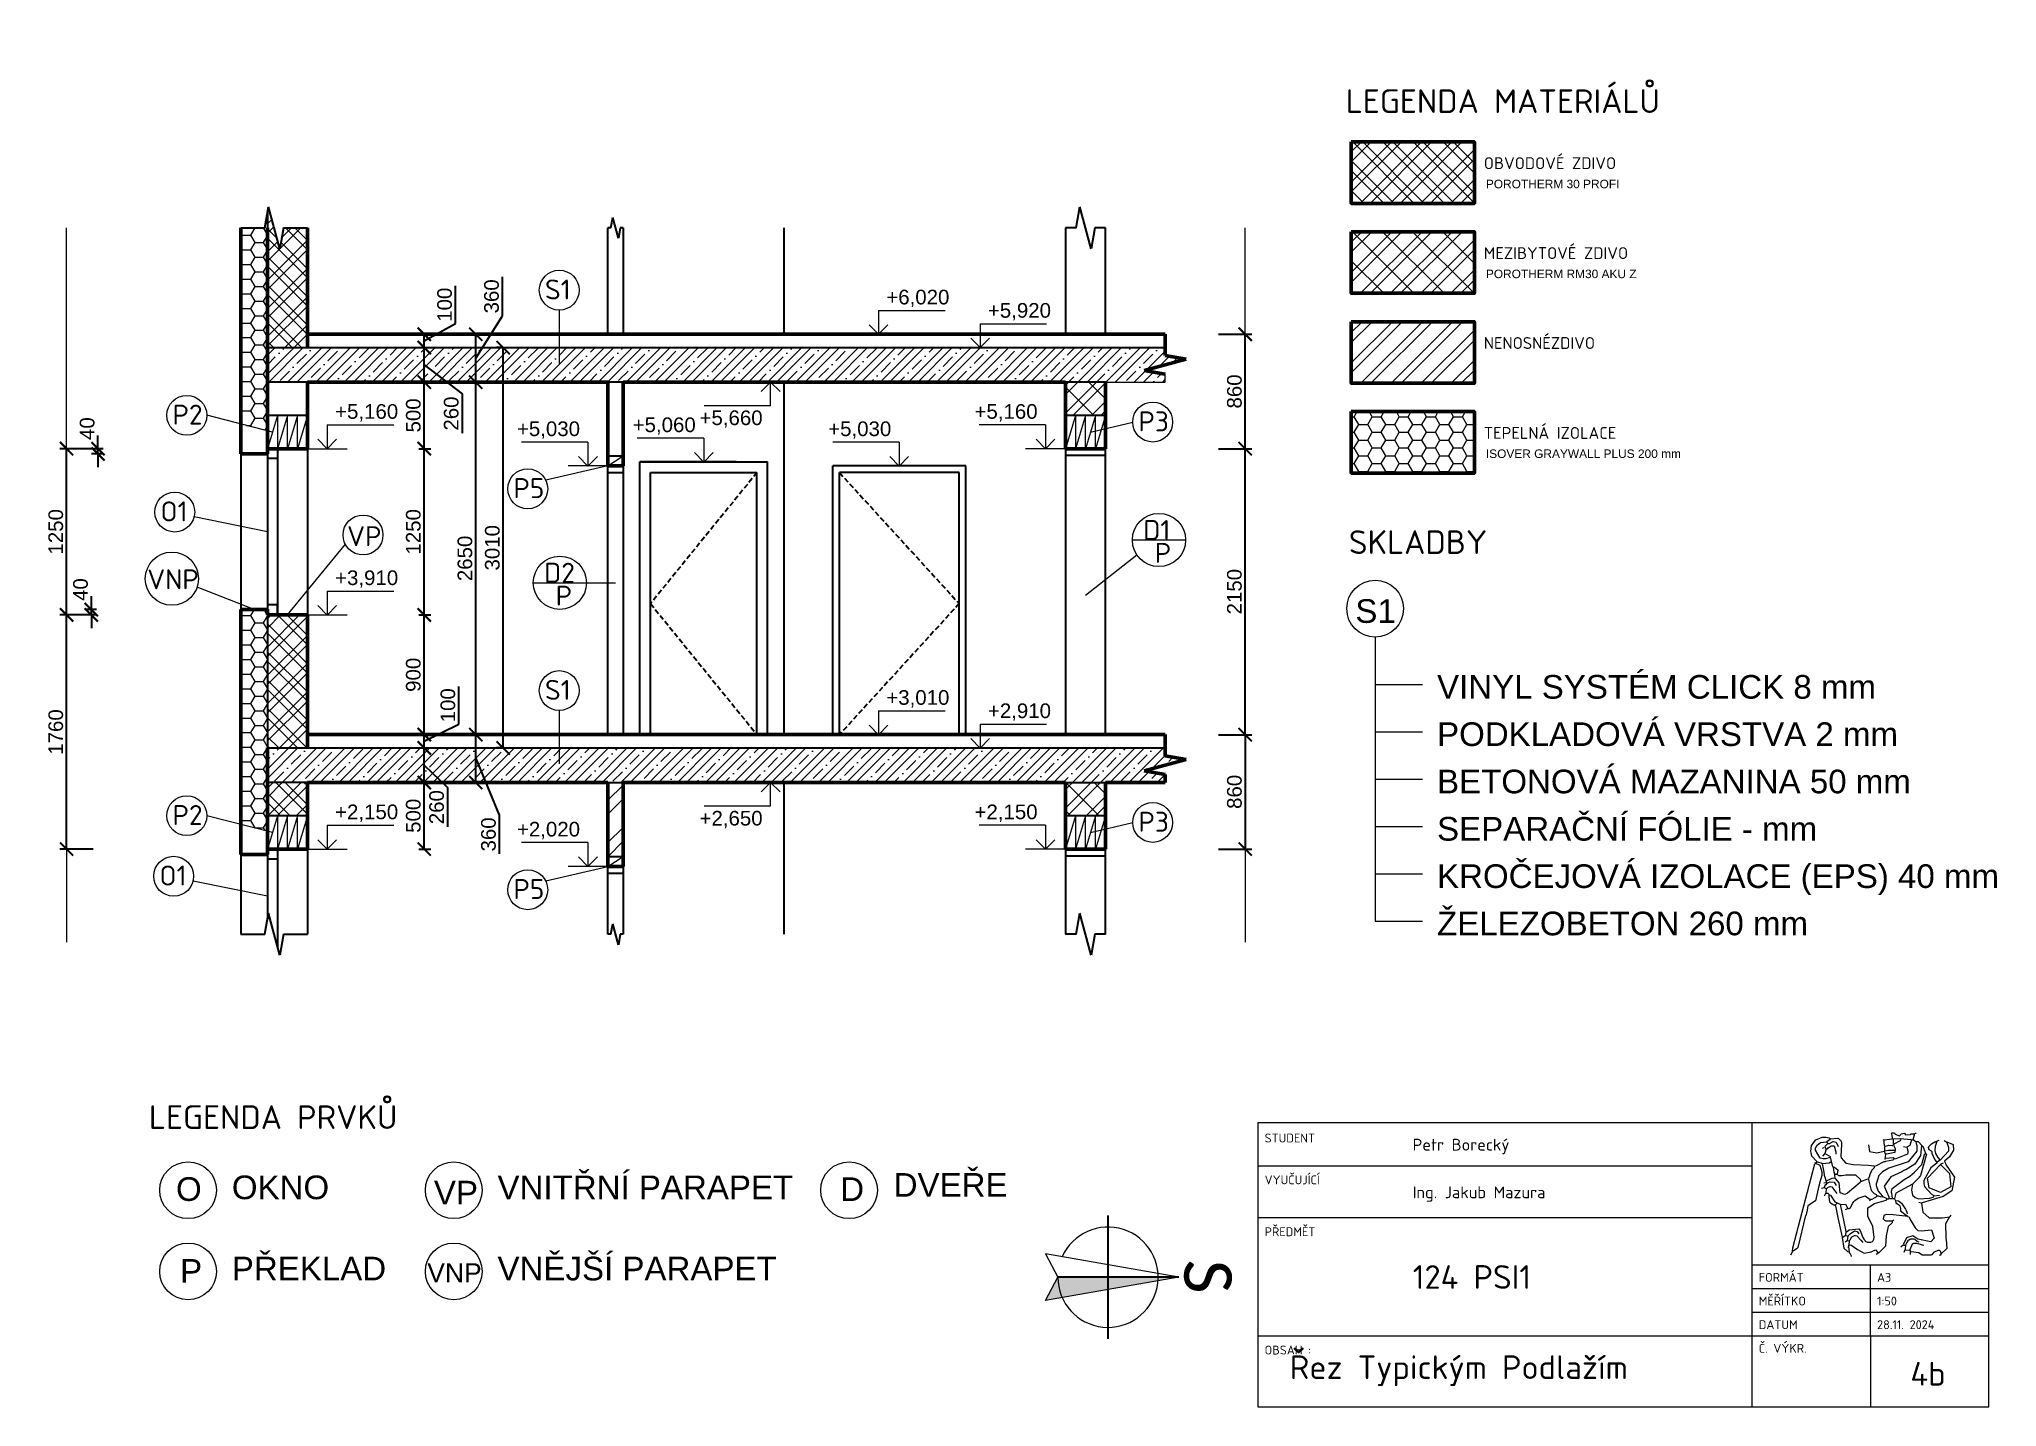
# Paper-space layout 'Layout1' of a CAD drawing. Header units: millimetres. Extents: x 0 to 20685, y 400 to 14850.
# The model-space entities are those that its viewports show. They can reach past a viewport. Long polylines and large blocks are cut down to what shows.
import ezdxf

# ---------------------------------------------------------------- set-up
doc = ezdxf.new("R2010")
doc.units = ezdxf.units.MM
doc.header["$LTSCALE"] = 300
doc.linetypes.add('HIDDEN', pattern=[0.375, 0.25, -0.125])
doc.layers.get('0').update_dxf_attribs({"plot": 0})
for name, color, linetype, lineweight in [('00 kóty', 7, 'Continuous', 13), ('00 popis', 7, 'Continuous', 13), ('00 tenká plná', 7, 'Continuous', 13), ('00 zdivo', 7, 'Continuous', 50), ('00 šrafy', 7, 'Continuous', 13), ('01 tlustá plná', 7, 'Continuous', 25), ('01 tlustá čárkovaná', 7, 'HIDDEN', 25), ('01 velmi tlustá plná', 7, 'Continuous', 50)]:
    doc.layers.add(name, color=color, linetype=linetype, lineweight=lineweight)
doc.layers.add('RÁMEČEK', color=7, linetype='Continuous', plot=False)
doc.layers.get('RÁMEČEK').off()
doc.styles.add('ISOCPEUR', font='isocpeur.ttf')
doc.styles.add('koty4', font='arial.ttf', dxfattribs={"height": 110})
doc.styles.add('severka', font='calibri.ttf', dxfattribs={"height": 500})
doc.styles.get("Standard").update_dxf_attribs({"font": 'arial.ttf'})
doc.styles.add('TEXT MATERIÁLY', font='arial.ttf', dxfattribs={"height": 90})
doc.styles.add('TEXT PRVKY', font='arial.ttf', dxfattribs={"height": 250})
doc.dimstyles.new('moje koty osy', dxfattribs={"dimscale": 40, "dimtxt": 130, "dimasz": 2.5, "dimexe": 1.25, "dimexo": 0.0005, "dimtad": 1, "dimtxsty": 'koty4', "dimblk": 'ARCHTICK', "dimcen": 2.5, "dimadec": 0, "dimazin": 0, "dimtfac": 1, "dimtmove": 0, "dimatfit": 3, "dimfxl": 1, "dimfxlon": 1, "dimarcsym": 0})
doc.dimstyles.new('osy 5', dxfattribs={"dimscale": 40, "dimtxt": 110, "dimasz": 2.5, "dimexe": 1.25, "dimexo": 0.0005, "dimtad": 1, "dimtxsty": 'koty4', "dimblk": 'ARCHTICK', "dimcen": 2.5, "dimadec": 0, "dimazin": 0, "dimtfac": 1, "dimtmove": 0, "dimatfit": 3, "dimfxl": 5, "dimfxlon": 1, "dimarcsym": 0})
pattern_1 = [(45, (0, 0), (-106.066, 106.066), []), (45, (70, 0), (-106.066, 106.066), []), (315, (0, 0), (106.066, 106.066), []), (315, (70, 0), (106.066, 106.066), [])]
pattern_2 = [(45, (0, 0), (-106.066, 106.066), []), (45, (70, 0), (-106.066, 106.066), []), (315, (0, 0), (106.066, 106.066), [])]
pattern_3 = [(45, (0, 0), (-106.066, 106.066), [100, -40, 0, -40]), (45, (70, 0), (-106.066, 106.066), []), (45, (140, 0), (-106.066, 106.066), [])]

psp = doc.layouts.get("Layout1")

# ---------------------------------------------------------------- texts
at = {"linetype": 'Continuous', "lineweight": 30, "style": 'ISOCPEUR'}
for s, height, p in [('LEGENDA MATERIÁLŮ', 250, (13806, 14070)), ('OBVODOVÉ ZDIVO', 125, (15264, 13477)), ('MEZIBYTOVÉ ZDIVO', 125, (15264, 12527)), ('NENOSNÉZDIVO', 125, (15264, 11577)), ('TEPELNÁ IZOLACE', 125, (15264, 10627)), ('SKLADBY', 250, (13838, 9411)), ('LEGENDA PRVKŮ', 250, (1160, 3336))]:
    psp.add_text(s, height=height, dxfattribs=at).set_placement(p)
at = {"layer": '00 popis', "attachment_point": 1}
for s, width, gutter_width, heights, insert, char_height, style in [('POROTHERM 30 PROFI', 1578.94, 450, [169], (15286, 13365), 90, 'TEXT MATERIÁLY'), ('POROTHERM RM30 AKU Z', 2259.12, 450, [253], (15286, 12415), 90, 'TEXT MATERIÁLY'), ('ISOVER GRAYWALL PLUS 200 mm', 2870.52, 450, [223], (15286, 10515), 90, 'TEXT MATERIÁLY'), ('S1', 277.35, 1750, [0], (13907, 8933), 250, 'TEXT PRVKY'), ('VINYL SYSTÉM CLICK 8 mm', 10644.33, 2250, [1595], (14770, 8132), 250, 'TEXT PRVKY'), ('PODKLADOVÁ VRSTVA 2 mm', 10644.33, 2250, [1595], (14770, 7632), 250, 'TEXT PRVKY'), ('BETONOVÁ MAZANINA 50 mm', 10644.33, 2250, [1595], (14770, 7132), 250, 'TEXT PRVKY'), ('SEPARAČNÍ FÓLIE - mm', 10644.33, 2250, [1595], (14770, 6632), 250, 'TEXT PRVKY'), ('KROČEJOVÁ IZOLACE (EPS) 40 mm', 10644.33, 2250, [1595], (14770, 6132), 250, 'TEXT PRVKY'), ('ŽELEZOBETON 260 mm', 10644.33, 2250, [1595], (14770, 5632), 250, 'TEXT PRVKY'), ('VNITŘNÍ PARAPET', 3885.18, 2250, [642], (4843, 2844), 250, 'TEXT PRVKY'), ('DVEŘE', 1762.92, 2250, [0], (9029, 2870), 250, 'TEXT PRVKY'), ('O', 277.35, 1750, [0], (1446, 2826), 250, 'TEXT PRVKY'), ('OKNO', 1762.92, 2250, [0], (2036, 2844), 250, 'TEXT PRVKY'), ('VP', 277.35, 1750, [0], (4171, 2788), 250, 'TEXT PRVKY'), ('D', 277.35, 1750, [0], (8464, 2825), 250, 'TEXT PRVKY'), ('P', 277.35, 1750, [0], (1489, 1961), 250, 'TEXT PRVKY'), ('PŘEKLAD', 1762.92, 2250, [0], (2036, 1986), 250, 'TEXT PRVKY'), ('VNP', 277.35, 1750, [0], (4101, 1917), 200, 'TEXT PRVKY'), ('VNĚJŠÍ PARAPET', 3433.2, 2250, [579], (4843, 1986), 250, 'TEXT PRVKY')]:
    psp.add_mtext_dynamic_manual_height_columns(s, width=width, gutter_width=gutter_width, heights=heights, dxfattribs=dict(at, insert=insert, char_height=char_height, style=style))
at = {"layer": '00 popis', "char_height": 2.5, "attachment_point": 1}
for insert in [(2092, 2805), (4898, 2805), (9076, 2805), (2092, 1947), (4898, 1947)]:
    psp.add_mtext_dynamic_manual_height_columns('OKNO', width=1698.8, gutter_width=12.5, heights=[0], dxfattribs=dict(at, insert=insert))
at = {"layer": '00 tenká plná', "linetype": 'Continuous', "style": 'ISOCPEUR'}
for s, height, p in [('STUDENT', 93.8, (12948, 3193)), ('VYUČUJÍCÍ', 93.8, (12948, 2751)), ('PŘEDMĚT', 93.8, (12948, 2203)), ('FORMÁT', 93.8, (18169, 1721)), ('A3', 93.8, (19419, 1721)), ('MĚŘÍTKO', 93.8, (18169, 1471)), ('1:50', 93.8, (19419, 1471)), ('DATUM', 93.8, (18169, 1221)), ('28.11. 2024', 93.75, (19419, 1221)), ('OBSAH :', 93.8, (12948, 953)), ('Č. VÝKR.', 93.8, (18169, 971))]:
    psp.add_text(s, height=height, dxfattribs=at).set_placement(p)
at = {"layer": '00 tenká plná', "attachment_point": 1, "style": 'ISOCPEUR'}
for s, width, insert, char_height in [('Petr Borecký', 4616.44, (14512, 3232), 125), ('Ing. Jakub Mazura', 4616.44, (14512, 2729), 125), ('124 PSI1', 3165.19, (14512, 1897), 250), ('Řez Typickým Podlažím', 4641.13, (13214, 944), 250), ('4b', 630.19, (19771, 874), 250)]:
    psp.add_mtext_dynamic_manual_height_columns(s, width=width, gutter_width=1, heights=[0], dxfattribs=dict(at, insert=insert, char_height=char_height))
at = {"layer": '00 zdivo', "insert": (12599, 1955), "char_height": 500, "attachment_point": 1, "rotation": 270, "style": 'severka'}
psp.add_mtext_dynamic_manual_height_columns('S', width=867.79, gutter_width=2500, heights=[0], dxfattribs=at)
at = {"layer": '00 šrafy', "char_height": 2.5, "attachment_point": 1}
for insert in [(1953, 2780), (4759, 2780), (8937, 2780), (1953, 1923), (4759, 1923)]:
    psp.add_mtext_dynamic_manual_height_columns('okno', width=2107.16, gutter_width=12.5, heights=[0], dxfattribs=dict(at, insert=insert))

msp = doc.modelspace()

# ---------------------------------------------------------------- texts
at = {"layer": '00 popis', "linetype": 'Continuous', "lineweight": 30}
for s, height, style, p in [('S1', 150, 'ISOCPEUR', (5322.236, 10515.793)), ('+6,020', 110, 'koty4', (7888.557, 10478.68)), ('+5,920', 110, 'koty4', (8652.374, 10378.68)), ('P2', 150, 'ISOCPEUR', (2522.457, 9574.937)), ('+5,160', 110, 'koty4', (3744.624, 9618.68)), ('+5,160', 110, 'koty4', (8551.718, 9618.68)), ('+5,030', 110, 'koty4', (5111.718, 9488.68)), ('+5,060', 110, 'koty4', (5981.718, 9518.68)), ('+5,660', 110, 'koty4', (6484.471, 9571.141)), ('+5,030', 110, 'koty4', (7451.718, 9488.68)), ('P3', 150, 'ISOCPEUR', (9783.883, 9524.297)), ('P5', 150, 'ISOCPEUR', (5085.364, 9022.546)), ('O1', 150, 'ISOCPEUR', (2431.56, 8847.401)), ('D1', 150, 'ISOCPEUR', (9819.664, 8707.531)), ('VP', 150, 'ISOCPEUR', (3834.703, 8660.99)), ('P', 150, 'ISOCPEUR', (9906.348, 8535.406)), ('VNP', 150, 'ISOCPEUR', (2332.155, 8336.798)), ('+3,910', 110, 'koty4', (3744.624, 8368.68)), ('D2', 150, 'ISOCPEUR', (5315.721, 8386.165)), ('P', 150, 'ISOCPEUR', (5402.404, 8214.04)), ('S1', 150, 'ISOCPEUR', (5322.236, 7505.793)), ('+3,010', 110, 'koty4', (7888.557, 7468.68)), ('+2,910', 110, 'koty4', (8652.374, 7368.68)), ('P2', 150, 'ISOCPEUR', (2522.457, 6564.937)), ('+2,150', 110, 'koty4', (3744.624, 6608.68)), ('+2,650', 110, 'koty4', (6484.471, 6561.141)), ('+2,150', 110, 'koty4', (8551.718, 6608.68)), ('P3', 150, 'ISOCPEUR', (9783.883, 6514.297)), ('+2,020', 110, 'koty4', (5111.718, 6478.68)), ('O1', 150, 'ISOCPEUR', (2423.574, 6110.013)), ('P5', 150, 'ISOCPEUR', (5085.364, 6008.582))]:
    msp.add_text(s, height=height, dxfattribs=dict(at, style=style)).set_placement(p)

# ---------------------------------------------------------------- blocks, each defined once
blk = doc.blocks.new('_ArchTick')
at = {"color": 0, "linetype": 'ByBlock', "const_width": 0.15}
blk.add_lwpolyline([(-0.5, -0.5), (0.5, 0.5)], dxfattribs=at)
blk = doc.blocks.new('*D10')
at = {"layer": '00 kóty', "color": 0, "lineweight": -2, "transparency": 16777216}
for p, q in [((1912, 8184), (1912, 8284)), ((1952, 8184), (1862, 8184)), ((1952, 8144), (1862, 8144)), ((1912, 8144), (1912, 8184)), ((1912, 8144), (1912, 8044))]:
    blk.add_line(p, q, dxfattribs=at)
at = {"layer": 'Defpoints', "color": 0, "transparency": 16777216}
for p in [(1912, 8184), (3236, 8184), (3236, 8144)]:
    blk.add_point(p, dxfattribs=at)
at = {"layer": '00 kóty', "color": 0, "lineweight": -2, "transparency": 16777216, "xscale": 100, "yscale": 100, "zscale": 100}
for p, rotation in [((1912, 8184), 270), ((1912, 8144), 90)]:
    blk.add_blockref('_ArchTick', p, dxfattribs=dict(at, rotation=rotation))
at = {"layer": '00 kóty', "color": 0, "transparency": 16777216, "insert": (1831, 8164), "char_height": 110, "attachment_point": 5, "rotation": 90, "style": 'koty4'}
blk.add_mtext('        40', dxfattribs=at)
blk = doc.blocks.new('*D11')
at = {"layer": '00 kóty', "color": 0, "lineweight": -2, "transparency": 16777216}
for p, q in [((1962, 9394), (1962, 9494)), ((2002, 9394), (1912, 9394)), ((2002, 9354), (1912, 9354)), ((1962, 9354), (1962, 9394)), ((1962, 9354), (1962, 9254))]:
    blk.add_line(p, q, dxfattribs=at)
at = {"layer": 'Defpoints', "color": 0, "transparency": 16777216}
for p in [(1962, 9394), (3236, 9394), (3236, 9354)]:
    blk.add_point(p, dxfattribs=at)
at = {"layer": '00 kóty', "color": 0, "lineweight": -2, "transparency": 16777216, "xscale": 100, "yscale": 100, "zscale": 100}
for p, rotation in [((1962, 9394), 270), ((1962, 9354), 90)]:
    blk.add_blockref('_ArchTick', p, dxfattribs=dict(at, rotation=rotation))
at = {"layer": '00 kóty', "color": 0, "transparency": 16777216, "insert": (1881, 9374), "char_height": 110, "attachment_point": 5, "rotation": 90, "style": 'koty4'}
blk.add_mtext('        40', dxfattribs=at)
blk = doc.blocks.new('VYSKOVA KOTA')
at = {"layer": '00 popis'}
for p, q in [((61883, 803), (61883, 624)), ((61883, 803), (62383, 803)), ((61883, 624), (61812, 695)), ((61883, 624), (61953, 695))]:
    blk.add_line(p, q, dxfattribs=at)
blk = doc.blocks.new('*D12')
at = {"layer": '00 kóty', "color": 0, "lineweight": -2, "transparency": 16777216}
for p, q in [((10387, 7244), (10637, 7244)), ((10587, 7244), (10587, 6384)), ((10387, 6384), (10637, 6384))]:
    blk.add_line(p, q, dxfattribs=at)
at = {"layer": 'Defpoints', "color": 0, "transparency": 16777216}
for p in [(9986, 7244), (9536, 6384), (10587, 6384)]:
    blk.add_point(p, dxfattribs=at)
at = {"layer": '00 kóty', "color": 0, "lineweight": -2, "transparency": 16777216, "xscale": 100, "yscale": 100, "zscale": 100}
for p, rotation in [((10587, 7244), 90), ((10587, 6384), 270)]:
    blk.add_blockref('_ArchTick', p, dxfattribs=dict(at, rotation=rotation))
at = {"layer": '00 kóty', "color": 0, "transparency": 16777216, "insert": (10506, 6814), "char_height": 110, "attachment_point": 5, "rotation": 90, "style": 'koty4'}
blk.add_mtext('860', dxfattribs=at)
blk = doc.blocks.new('*D13')
at = {"layer": '00 kóty', "color": 0, "lineweight": -2, "transparency": 16777216}
for p, q in [((10387, 9394), (10637, 9394)), ((10587, 7244), (10587, 9394)), ((10587, 7244), (10637, 7244))]:
    blk.add_line(p, q, dxfattribs=at)
at = {"layer": 'Defpoints', "color": 0, "transparency": 16777216}
for p in [(9536, 9394), (10587, 9394), (10587, 7244)]:
    blk.add_point(p, dxfattribs=at)
at = {"layer": '00 kóty', "color": 0, "lineweight": -2, "transparency": 16777216, "xscale": 100, "yscale": 100, "zscale": 100}
for p, rotation in [((10587, 9394), 90), ((10587, 7244), 270)]:
    blk.add_blockref('_ArchTick', p, dxfattribs=dict(at, rotation=rotation))
at = {"layer": '00 kóty', "color": 0, "transparency": 16777216, "insert": (10506, 8319), "char_height": 110, "attachment_point": 5, "rotation": 90, "style": 'koty4'}
blk.add_mtext('2150', dxfattribs=at)
blk = doc.blocks.new('*D14')
at = {"layer": '00 kóty', "color": 0, "lineweight": -2, "transparency": 16777216}
for p, q in [((10387, 10254), (10637, 10254)), ((10587, 9394), (10587, 10254)), ((10387, 9394), (10637, 9394))]:
    blk.add_line(p, q, dxfattribs=at)
at = {"layer": 'Defpoints', "color": 0, "transparency": 16777216}
for p in [(9986, 10254), (10587, 10254), (9536, 9394)]:
    blk.add_point(p, dxfattribs=at)
at = {"layer": '00 kóty', "color": 0, "lineweight": -2, "transparency": 16777216, "xscale": 100, "yscale": 100, "zscale": 100}
for p, rotation in [((10587, 10254), 90), ((10587, 9394), 270)]:
    blk.add_blockref('_ArchTick', p, dxfattribs=dict(at, rotation=rotation))
at = {"layer": '00 kóty', "color": 0, "transparency": 16777216, "insert": (10506, 9824), "char_height": 110, "attachment_point": 5, "rotation": 90, "style": 'koty4'}
blk.add_mtext('860', dxfattribs=at)
blk = doc.blocks.new('*D15')
at = {"layer": '00 kóty', "color": 0, "lineweight": -2, "transparency": 16777216}
for p, q in [((1926, 8144), (1676, 8144)), ((1726, 6384), (1726, 8144)), ((1926, 6384), (1676, 6384))]:
    blk.add_line(p, q, dxfattribs=at)
at = {"layer": 'Defpoints', "color": 0, "transparency": 16777216}
for p in [(1726, 8144), (3236, 8144), (3236, 6384)]:
    blk.add_point(p, dxfattribs=at)
at = {"layer": '00 kóty', "color": 0, "lineweight": -2, "transparency": 16777216, "xscale": 100, "yscale": 100, "zscale": 100}
for p, rotation in [((1726, 8144), 90), ((1726, 6384), 270)]:
    blk.add_blockref('_ArchTick', p, dxfattribs=dict(at, rotation=rotation))
at = {"layer": '00 kóty', "color": 0, "transparency": 16777216, "insert": (1645, 7264), "char_height": 110, "attachment_point": 5, "rotation": 90, "style": 'koty4'}
blk.add_mtext('1760', dxfattribs=at)
blk = doc.blocks.new('*D16')
at = {"layer": '00 kóty', "color": 0, "lineweight": -2, "transparency": 16777216}
for p, q in [((1926, 9394), (1676, 9394)), ((1726, 8144), (1726, 9394)), ((1926, 8144), (1676, 8144))]:
    blk.add_line(p, q, dxfattribs=at)
at = {"layer": 'Defpoints', "color": 0, "transparency": 16777216}
for p in [(1726, 9394), (3236, 9394), (3236, 8144)]:
    blk.add_point(p, dxfattribs=at)
at = {"layer": '00 kóty', "color": 0, "lineweight": -2, "transparency": 16777216, "xscale": 100, "yscale": 100, "zscale": 100}
for p, rotation in [((1726, 9394), 90), ((1726, 8144), 270)]:
    blk.add_blockref('_ArchTick', p, dxfattribs=dict(at, rotation=rotation))
at = {"layer": '00 kóty', "color": 0, "transparency": 16777216, "insert": (1645, 8769), "char_height": 110, "attachment_point": 5, "rotation": 90, "style": 'koty4'}
blk.add_mtext('1250', dxfattribs=at)
blk = doc.blocks.new('*D17')
at = {"layer": '00 kóty', "color": 0, "lineweight": -2, "transparency": 16777216}
for p, q in [((4375, 6884), (4465, 6884)), ((4415, 6384), (4415, 6884)), ((4375, 6384), (4465, 6384))]:
    blk.add_line(p, q, dxfattribs=at)
at = {"layer": 'Defpoints', "color": 0, "transparency": 16777216}
for p in [(3536, 6884), (4415, 6884), (3536, 6384)]:
    blk.add_point(p, dxfattribs=at)
at = {"layer": '00 kóty', "color": 0, "lineweight": -2, "transparency": 16777216, "xscale": 100, "yscale": 100, "zscale": 100}
for p, rotation in [((4415, 6884), 90), ((4415, 6384), 270)]:
    blk.add_blockref('_ArchTick', p, dxfattribs=dict(at, rotation=rotation))
at = {"layer": '00 kóty', "color": 0, "transparency": 16777216, "insert": (4333, 6634), "char_height": 110, "attachment_point": 5, "rotation": 90, "style": 'koty4'}
blk.add_mtext('500', dxfattribs=at)
blk = doc.blocks.new('*D18')
at = {"layer": '00 kóty', "color": 0, "lineweight": -2, "transparency": 16777216}
for p, q in [((4375, 7144), (4465, 7144)), ((4415, 6884), (4415, 7144)), ((4415, 7014), (4589, 6846)), ((4375, 6884), (4465, 6884)), ((4589, 6846), (4589, 6551))]:
    blk.add_line(p, q, dxfattribs=at)
at = {"layer": 'Defpoints', "color": 0, "transparency": 16777216}
for p in [(3236, 7144), (4415, 7144), (3536, 6884)]:
    blk.add_point(p, dxfattribs=at)
at = {"layer": '00 kóty', "color": 0, "lineweight": -2, "transparency": 16777216, "xscale": 100, "yscale": 100, "zscale": 100}
for p, rotation in [((4415, 7144), 90), ((4415, 6884), 270)]:
    blk.add_blockref('_ArchTick', p, dxfattribs=dict(at, rotation=rotation))
at = {"layer": '00 kóty', "color": 0, "transparency": 16777216, "insert": (4508, 6699), "char_height": 110, "attachment_point": 5, "rotation": 90, "style": 'koty4'}
blk.add_mtext('260', dxfattribs=at)
blk = doc.blocks.new('*D19')
at = {"layer": '00 kóty', "color": 0, "lineweight": -2, "transparency": 16777216}
for p, q in [((4674, 7324), (4674, 7606)), ((4375, 7244), (4465, 7244)), ((4415, 7194), (4674, 7324)), ((4415, 7144), (4415, 7244)), ((4375, 7144), (4465, 7144))]:
    blk.add_line(p, q, dxfattribs=at)
at = {"layer": 'Defpoints', "color": 0, "transparency": 16777216}
for p in [(3536, 7244), (4415, 7244), (3236, 7144)]:
    blk.add_point(p, dxfattribs=at)
at = {"layer": '00 kóty', "color": 0, "lineweight": -2, "transparency": 16777216, "xscale": 100, "yscale": 100, "zscale": 100}
for p, rotation in [((4415, 7244), 90), ((4415, 7144), 270)]:
    blk.add_blockref('_ArchTick', p, dxfattribs=dict(at, rotation=rotation))
at = {"layer": '00 kóty', "color": 0, "transparency": 16777216, "insert": (4593, 7465), "char_height": 110, "attachment_point": 5, "rotation": 90, "style": 'koty4'}
blk.add_mtext('100', dxfattribs=at)
blk = doc.blocks.new('*D20')
at = {"layer": '00 kóty', "color": 0, "lineweight": -2, "transparency": 16777216}
for p, q in [((4375, 8144), (4465, 8144)), ((4415, 7244), (4415, 8144)), ((4375, 7244), (4465, 7244))]:
    blk.add_line(p, q, dxfattribs=at)
at = {"layer": 'Defpoints', "color": 0, "transparency": 16777216}
for p in [(3536, 8144), (4415, 8144), (3536, 7244)]:
    blk.add_point(p, dxfattribs=at)
at = {"layer": '00 kóty', "color": 0, "lineweight": -2, "transparency": 16777216, "xscale": 100, "yscale": 100, "zscale": 100}
for p, rotation in [((4415, 8144), 90), ((4415, 7244), 270)]:
    blk.add_blockref('_ArchTick', p, dxfattribs=dict(at, rotation=rotation))
at = {"layer": '00 kóty', "color": 0, "transparency": 16777216, "insert": (4333, 7694), "char_height": 110, "attachment_point": 5, "rotation": 90, "style": 'koty4'}
blk.add_mtext('900', dxfattribs=at)
blk = doc.blocks.new('*D21')
at = {"layer": '00 kóty', "color": 0, "lineweight": -2, "transparency": 16777216}
for p, q in [((4375, 9394), (4465, 9394)), ((4415, 8144), (4415, 9394)), ((4375, 8144), (4465, 8144))]:
    blk.add_line(p, q, dxfattribs=at)
at = {"layer": 'Defpoints', "color": 0, "transparency": 16777216}
for p in [(3536, 9394), (4415, 9394), (3536, 8144)]:
    blk.add_point(p, dxfattribs=at)
at = {"layer": '00 kóty', "color": 0, "lineweight": -2, "transparency": 16777216, "xscale": 100, "yscale": 100, "zscale": 100}
for p, rotation in [((4415, 9394), 90), ((4415, 8144), 270)]:
    blk.add_blockref('_ArchTick', p, dxfattribs=dict(at, rotation=rotation))
at = {"layer": '00 kóty', "color": 0, "transparency": 16777216, "insert": (4333, 8769), "char_height": 110, "attachment_point": 5, "rotation": 90, "style": 'koty4'}
blk.add_mtext('1250', dxfattribs=at)
blk = doc.blocks.new('*D22')
at = {"layer": '00 kóty', "color": 0, "lineweight": -2, "transparency": 16777216}
for p, q in [((4375, 9894), (4465, 9894)), ((4415, 9394), (4415, 9894)), ((4375, 9394), (4465, 9394))]:
    blk.add_line(p, q, dxfattribs=at)
at = {"layer": 'Defpoints', "color": 0, "transparency": 16777216}
for p in [(3536, 9894), (4415, 9894), (3536, 9394)]:
    blk.add_point(p, dxfattribs=at)
at = {"layer": '00 kóty', "color": 0, "lineweight": -2, "transparency": 16777216, "xscale": 100, "yscale": 100, "zscale": 100}
for p, rotation in [((4415, 9894), 90), ((4415, 9394), 270)]:
    blk.add_blockref('_ArchTick', p, dxfattribs=dict(at, rotation=rotation))
at = {"layer": '00 kóty', "color": 0, "transparency": 16777216, "insert": (4333, 9644), "char_height": 110, "attachment_point": 5, "rotation": 90, "style": 'koty4'}
blk.add_mtext('500', dxfattribs=at)
blk = doc.blocks.new('*D23')
at = {"layer": '00 kóty', "color": 0, "lineweight": -2, "transparency": 16777216}
for p, q in [((4375, 10154), (4465, 10154)), ((4415, 9894), (4415, 10154)), ((4415, 10024), (4699, 9805)), ((4375, 9894), (4465, 9894)), ((4699, 9805), (4699, 9511))]:
    blk.add_line(p, q, dxfattribs=at)
at = {"layer": 'Defpoints', "color": 0, "transparency": 16777216}
for p in [(3536, 10154), (4415, 10154), (3536, 9894)]:
    blk.add_point(p, dxfattribs=at)
at = {"layer": '00 kóty', "color": 0, "lineweight": -2, "transparency": 16777216, "xscale": 100, "yscale": 100, "zscale": 100}
for p, rotation in [((4415, 10154), 90), ((4415, 9894), 270)]:
    blk.add_blockref('_ArchTick', p, dxfattribs=dict(at, rotation=rotation))
at = {"layer": '00 kóty', "color": 0, "transparency": 16777216, "insert": (4618, 9658), "char_height": 110, "attachment_point": 5, "rotation": 90, "style": 'koty4'}
blk.add_mtext('260', dxfattribs=at)
blk = doc.blocks.new('*D24')
at = {"layer": '00 kóty', "color": 0, "lineweight": -2, "transparency": 16777216}
for p, q in [((4649, 10335), (4649, 10617)), ((4415, 10204), (4649, 10335)), ((4375, 10254), (4465, 10254)), ((4415, 10154), (4415, 10254)), ((4375, 10154), (4465, 10154))]:
    blk.add_line(p, q, dxfattribs=at)
at = {"layer": 'Defpoints', "color": 0, "transparency": 16777216}
for p in [(3536, 10254), (4415, 10254), (3536, 10154)]:
    blk.add_point(p, dxfattribs=at)
at = {"layer": '00 kóty', "color": 0, "lineweight": -2, "transparency": 16777216, "xscale": 100, "yscale": 100, "zscale": 100}
for p, rotation in [((4415, 10254), 90), ((4415, 10154), 270)]:
    blk.add_blockref('_ArchTick', p, dxfattribs=dict(at, rotation=rotation))
at = {"layer": '00 kóty', "color": 0, "transparency": 16777216, "insert": (4568, 10476), "char_height": 110, "attachment_point": 5, "rotation": 90, "style": 'koty4'}
blk.add_mtext('100', dxfattribs=at)
blk = doc.blocks.new('*D25')
at = {"layer": '00 kóty', "color": 0, "lineweight": -2, "transparency": 16777216}
for p, q in [((5008, 10154), (4958, 10154)), ((5008, 7144), (5008, 10154)), ((5008, 7144), (4958, 7144))]:
    blk.add_line(p, q, dxfattribs=at)
at = {"layer": 'Defpoints', "color": 0, "transparency": 16777216}
for p in [(5008, 10154), (5008, 10154), (5008, 7144)]:
    blk.add_point(p, dxfattribs=at)
at = {"layer": '00 kóty', "color": 0, "lineweight": -2, "transparency": 16777216, "xscale": 100, "yscale": 100, "zscale": 100}
for p, rotation in [((5008, 10154), 90), ((5008, 7144), 270)]:
    blk.add_blockref('_ArchTick', p, dxfattribs=dict(at, rotation=rotation))
at = {"layer": '00 kóty', "color": 0, "transparency": 16777216, "insert": (4927, 8649), "char_height": 110, "attachment_point": 5, "rotation": 90, "style": 'koty4'}
blk.add_mtext('3010', dxfattribs=at)
blk = doc.blocks.new('*D26')
at = {"layer": '00 kóty', "color": 0, "lineweight": -2, "transparency": 16777216}
for p, q in [((4802, 7244), (4852, 7244)), ((4802, 6884), (4802, 7244)), ((4802, 7064), (4979, 6640)), ((4802, 6884), (4852, 6884)), ((4979, 6640), (4979, 6347))]:
    blk.add_line(p, q, dxfattribs=at)
at = {"layer": 'Defpoints', "color": 0, "transparency": 16777216}
for p in [(4802, 7244), (4802, 7244), (4802, 6884)]:
    blk.add_point(p, dxfattribs=at)
at = {"layer": '00 kóty', "color": 0, "lineweight": -2, "transparency": 16777216, "xscale": 100, "yscale": 100, "zscale": 100}
for p, rotation in [((4802, 7244), 90), ((4802, 6884), 270)]:
    blk.add_blockref('_ArchTick', p, dxfattribs=dict(at, rotation=rotation))
at = {"layer": '00 kóty', "color": 0, "transparency": 16777216, "insert": (4898, 6494), "char_height": 110, "attachment_point": 5, "rotation": 90, "style": 'koty4'}
blk.add_mtext('360', dxfattribs=at)
blk = doc.blocks.new('*D27')
at = {"layer": '00 kóty', "color": 0, "lineweight": -2, "transparency": 16777216}
for p, q in [((4762, 9894), (4852, 9894)), ((4802, 7244), (4802, 9894)), ((4802, 7244), (4852, 7244))]:
    blk.add_line(p, q, dxfattribs=at)
at = {"layer": 'Defpoints', "color": 0, "transparency": 16777216}
for p in [(4666, 9894), (4802, 9894), (4802, 7244)]:
    blk.add_point(p, dxfattribs=at)
at = {"layer": '00 kóty', "color": 0, "lineweight": -2, "transparency": 16777216, "xscale": 100, "yscale": 100, "zscale": 100}
for p, rotation in [((4802, 9894), 90), ((4802, 7244), 270)]:
    blk.add_blockref('_ArchTick', p, dxfattribs=dict(at, rotation=rotation))
at = {"layer": '00 kóty', "color": 0, "transparency": 16777216, "insert": (4721, 8569), "char_height": 110, "attachment_point": 5, "rotation": 90, "style": 'koty4'}
blk.add_mtext('2650', dxfattribs=at)
blk = doc.blocks.new('*D28')
at = {"layer": '00 kóty', "color": 0, "lineweight": -2, "transparency": 16777216}
for p, q in [((5002, 10392), (5002, 10685)), ((4802, 10074), (5002, 10392)), ((4762, 10254), (4852, 10254)), ((4802, 9894), (4802, 10254)), ((4762, 9894), (4852, 9894))]:
    blk.add_line(p, q, dxfattribs=at)
at = {"layer": 'Defpoints', "color": 0, "transparency": 16777216}
for p in [(3536, 10254), (4802, 10254), (4666, 9894)]:
    blk.add_point(p, dxfattribs=at)
at = {"layer": '00 kóty', "color": 0, "lineweight": -2, "transparency": 16777216, "xscale": 100, "yscale": 100, "zscale": 100}
for p, rotation in [((4802, 10254), 90), ((4802, 9894), 270)]:
    blk.add_blockref('_ArchTick', p, dxfattribs=dict(at, rotation=rotation))
at = {"layer": '00 kóty', "color": 0, "transparency": 16777216, "insert": (4921, 10539), "char_height": 110, "attachment_point": 5, "rotation": 90, "style": 'koty4'}
blk.add_mtext('360', dxfattribs=at)

# ---------------------------------------------------------------- dimensions: what is measured, and where the dimension line sits
at = {"layer": '00 kóty'}
for base, p1, p2, picture, middle in [((4801.818, 10254.02), (4665.917, 9894.02), (3535.917, 10254.02), '*D28', (5001.889, 10417.274)), ((4414.576, 10254.02), (3535.917, 10154.02), (3535.917, 10254.02), '*D24', (4649.108, 10359.65)), ((4414.576, 10154.02), (3535.917, 9894.02), (3535.917, 10154.02), '*D23', (4698.948, 9780.098)), ((4414.576, 7244.02), (3235.917, 7144.02), (3535.917, 7244.02), '*D19', (4673.802, 7348.999)), ((4801.818, 7244.02), (4801.818, 6884.02), (4801.818, 7244.02), '*D26', (4978.828, 6614.853)), ((4414.576, 7144.02), (3535.917, 6884.02), (3235.917, 7144.02), '*D18', (4589.402, 6820.796))]:
    dim = msp.add_linear_dim(base=base, p1=p1, p2=p2, angle=90, dimstyle='moje koty osy', override={"dimtmove": 1}, dxfattribs=at)
    dim.commit()
    dim.dimension.update_dxf_attribs({"geometry": picture, "text_midpoint": middle, "dimtype": 160})
for base, p1, p2, dimstyle, picture, middle in [((10587.226, 10254.02), (9535.917, 9394.02), (9985.917, 10254.02), 'osy 5', '*D14', (10506.063, 9824.02)), ((4414.576, 9894.02), (3535.917, 9394.02), (3535.917, 9894.02), 'moje koty osy', '*D22', (4333.413, 9644.02)), ((4801.818, 9894.02), (4801.818, 7244.02), (4665.917, 9894.02), 'moje koty osy', '*D27', (4720.655, 8569.02)), ((4414.576, 9394.02), (3535.917, 8144.02), (3535.917, 9394.02), 'moje koty osy', '*D21', (4333.413, 8769.02)), ((4414.576, 8144.02), (3535.917, 7244.02), (3535.917, 8144.02), 'moje koty osy', '*D20', (4333.413, 7694.02))]:
    dim = msp.add_linear_dim(base=base, p1=p1, p2=p2, angle=90, dimstyle=dimstyle, override={"dimtmove": 1}, dxfattribs=at)
    dim.commit()
    dim.dimension.update_dxf_attribs({"geometry": picture, "text_midpoint": middle})
for base, p1, p2, dimstyle, picture, middle in [((5008.28, 10154.02), (5008.28, 7144.02), (5008.28, 10154.02), 'moje koty osy', '*D25', (4927.08, 8649.02)), ((1725.997, 9394.02), (3235.917, 8144.02), (3235.917, 9394.02), 'osy 5', '*D16', (1644.834, 8769.02)), ((10587.226, 9394.02), (10587.226, 7244.02), (9535.917, 9394.02), 'osy 5', '*D13', (10506.063, 8319.02)), ((1725.997, 8144.02), (3235.917, 6384.02), (3235.917, 8144.02), 'osy 5', '*D15', (1644.834, 7264.02)), ((10587.226, 6384.02), (9985.917, 7244.02), (9535.917, 6384.02), 'osy 5', '*D12', (10506.063, 6814.02)), ((4414.576, 6884.02), (3535.917, 6384.02), (3535.917, 6884.02), 'moje koty osy', '*D17', (4333.413, 6634.02))]:
    dim = msp.add_linear_dim(base=base, p1=p1, p2=p2, angle=90, dimstyle=dimstyle, dxfattribs=at)
    dim.commit()
    dim.dimension.update_dxf_attribs({"geometry": picture, "text_midpoint": middle})
for base, p1, p2, picture, middle in [((1961.774, 9394.02), (3235.917, 9354.02), (3235.917, 9394.02), '*D11', (1961.774, 9374.02)), ((1911.774, 8184.02), (3235.917, 8144.02), (3235.917, 8184.02), '*D10', (1911.774, 8164.02))]:
    dim = msp.add_linear_dim(base=base, p1=p1, p2=p2, angle=90, text='        <>', dimstyle='moje koty osy', dxfattribs=at)
    dim.commit()
    dim.dimension.update_dxf_attribs({"geometry": picture, "text_midpoint": middle, "dimtype": 160})

# ---------------------------------------------------------------- hatches: boundary and pattern name
at = {"layer": '00 šrafy'}
h = msp.add_hatch(dxfattribs=at)
h.set_pattern_fill('ZDIVO_PEV-VYS', color=256, scale=20, pattern_type=2)
h.set_pattern_definition(pattern_1)
h.paths.add_polyline_path([(3535.917, 11054.02), (3355.917, 11054.02), (3328.133, 10896.451), (3243.7, 11211.589), (3235.917, 11167.445), (3235.917, 10154.02), (3535.917, 10154.02)])
h = msp.add_hatch(dxfattribs=at)
h.set_pattern_fill('HONEY', color=256, scale=20)
h.paths.add_polyline_path([(3235.917, 11167.445), (3215.917, 11054.02), (3035.917, 11054.02), (3035.917, 9579.518), (3235.917, 9528.572), (3235.917, 11054.02)])
h = msp.add_hatch(dxfattribs=at)
h.set_pattern_fill('BETON_ZB', color=256, scale=20, pattern_type=2)
h.set_pattern_definition(pattern_3)
h.paths.add_polyline_path([(9235.917, 9894.02), (9535.917, 9894.02), (9985.917, 9894.02), (9985.917, 9954.02), (9828.347, 9981.804), (10143.486, 10066.236), (9985.917, 10094.02), (9985.917, 10154.02), (3235.917, 10154.02), (3235.917, 9894.02), (3535.917, 9894.02), (5795.917, 9894.02), (5910.917, 9894.02)])
h.paths.add_polyline_path([(5035.003, 10383.321), (5035.003, 10694.712), (4808.325, 10694.712), (4808.325, 10383.321)], flags=9)
h = msp.add_hatch(dxfattribs=at)
h.set_pattern_fill('ZDIVO_PEV-STR', color=256, scale=20, pattern_type=2)
h.set_pattern_definition(pattern_2)
h.paths.add_polyline_path([(9535.917, 9894.02), (9235.917, 9894.02), (9235.917, 9644.02), (9535.917, 9644.02)])
h = msp.add_hatch(dxfattribs=at)
h.set_pattern_fill('HONEY', color=256, scale=20)
h.paths.add_polyline_path([(3235.917, 8144.02), (3235.917, 8184.02), (3035.917, 8184.02), (3035.917, 6569.518), (3235.917, 6518.572), (3235.917, 6884.02), (3235.917, 7144.02)])
h = msp.add_hatch(dxfattribs=at)
h.set_pattern_fill('ZDIVO_PEV-VYS', color=256, scale=20, pattern_type=2)
h.set_pattern_definition(pattern_1)
h.paths.add_polyline_path([(3535.917, 8144.02), (3235.917, 8144.02), (3235.917, 7144.02), (3535.917, 7144.02)])
h = msp.add_hatch(dxfattribs=at)
h.set_pattern_fill('BETON_ZB', color=256, scale=20, pattern_type=2)
h.set_pattern_definition(pattern_3)
h.paths.add_polyline_path([(9985.917, 6944.02), (9828.347, 6971.804), (10143.486, 7056.236), (9985.917, 7084.02), (9985.917, 7144.02), (3235.917, 7144.02), (3235.917, 6884.02), (3535.917, 6884.02), (5795.917, 6884.02), (5910.917, 6884.02), (9235.917, 6884.02), (9535.917, 6884.02), (9985.917, 6884.02)])
h = msp.add_hatch(dxfattribs=at)
h.set_pattern_fill('ZDIVO_PEV-VYS', color=256, scale=20, pattern_type=2)
h.set_pattern_definition(pattern_1)
h.paths.add_polyline_path([(3535.917, 6884.02), (3235.917, 6884.02), (3235.917, 6634.02), (3535.917, 6634.02)])
h = msp.add_hatch(dxfattribs=at)
h.set_pattern_fill('ZDIVO_OBECNE', color=256, scale=30, pattern_type=2)
h.set_pattern_definition([(45, (0, 0), (-159.099, 159.099), []), (45, (105, 0), (-159.099, 159.099), [])])
h.paths.add_polyline_path([(5910.917, 6884.02), (5795.917, 6884.02), (5795.917, 6329.02), (5910.917, 6329.02)])
h = msp.add_hatch(dxfattribs=at)
h.set_pattern_fill('ZDIVO_PEV-STR', color=256, scale=20, pattern_type=2)
h.set_pattern_definition(pattern_2)
h.paths.add_polyline_path([(9535.917, 6884.02), (9235.917, 6884.02), (9235.917, 6634.02), (9535.917, 6634.02)])

# ---------------------------------------------------------------- linework, layer by layer
at = {"layer": '00 kóty'}
for p, q in [((1725.997, 9394.02), (1725.997, 11054.02)), ((10587.226, 10254.02), (10587.226, 11054.02)), ((9535.917, 9894.02), (9985.917, 9894.02)), ((9985.917, 9894.02), (9985.917, 9954.02)), ((1725.997, 6384.02), (1725.997, 5684.02)), ((10587.226, 6384.02), (10587.226, 5684.02))]:
    msp.add_line(p, q, dxfattribs=at)
at = {"layer": '00 popis'}
for p, q in [((5429.606, 10435.608), (5429.606, 10035.447)), ((3273.417, 9519.02), (2779.827, 9644.752)), ((9423.417, 9519.02), (9741.253, 9594.112)), ((3535.917, 9394.02), (3835.917, 9394.02)), ((9235.917, 9394.02), (8935.917, 9394.02)), ((5795.917, 9264.02), (5328.019, 9157.152)), ((5795.917, 9264.02), (5495.917, 9264.02)), ((3235.917, 8769.02), (2684.522, 8881.122)), ((9738.341, 8707.531), (10138.341, 8707.531)), ((3385.917, 8144.02), (3822, 8675.292)), ((9385.917, 8292.295), (9773.103, 8594.854)), ((3135.917, 8184.02), (2707.677, 8353.469)), ((5234.398, 8386.165), (5634.398, 8386.165)), ((5634.398, 8386.165), (5853.417, 8386.165)), ((3535.917, 8144.02), (3835.917, 8144.02)), ((5429.606, 7425.608), (5429.606, 7025.447)), ((3273.417, 6509.02), (2779.827, 6634.752)), ((9423.417, 6509.02), (9741.253, 6584.112)), ((3535.917, 6384.02), (3835.917, 6384.02)), ((9235.917, 6384.02), (8935.917, 6384.02)), ((5795.917, 6250.056), (5328.019, 6143.187)), ((5795.917, 6254.02), (5495.917, 6254.02)), ((3235.917, 6030.008), (2676.536, 6143.733))]:
    msp.add_line(p, q, dxfattribs=at)
for centre, radius in [((5429.606, 10585.608), 150), ((2629.827, 9644.752), 150), ((9891.253, 9594.112), 150), ((5192.733, 9092.36), 150), ((2538.929, 8917.215), 150), ((3954.703, 8745.219), 150), ((9938.341, 8707.531), 200), ((2517.895, 8416.578), 200), ((5434.398, 8386.165), 200), ((5429.606, 7575.608), 150), ((2629.827, 6634.752), 150), ((9891.253, 6584.112), 150), ((2530.944, 6179.827), 150), ((5192.733, 6078.396), 150)]:
    msp.add_circle(centre, radius, dxfattribs=at)
at = {"layer": '00 tenká plná'}
for p, q in [((3310.917, 9644.02), (3235.917, 9394.02)), ((3385.917, 9644.02), (3310.917, 9394.02)), ((3310.917, 9644.02), (3310.917, 9394.02)), ((3460.917, 9644.02), (3385.917, 9394.02)), ((3385.917, 9394.02), (3385.917, 9644.02)), ((3535.917, 9644.02), (3460.917, 9394.02)), ((3460.917, 9394.02), (3460.917, 9644.02)), ((9310.917, 9644.02), (9235.917, 9394.02)), ((9385.917, 9644.02), (9310.917, 9394.02)), ((9310.917, 9644.02), (9310.917, 9394.02)), ((9460.917, 9644.02), (9385.917, 9394.02)), ((9385.917, 9394.02), (9385.917, 9644.02)), ((9535.917, 9644.02), (9460.917, 9394.02)), ((9460.917, 9394.02), (9460.917, 9644.02)), ((5795.917, 9264.02), (5910.917, 9339.02)), ((3310.917, 6634.02), (3235.917, 6384.02)), ((3385.917, 6634.02), (3310.917, 6384.02)), ((3310.917, 6634.02), (3310.917, 6384.02)), ((3460.917, 6634.02), (3385.917, 6384.02)), ((3385.917, 6384.02), (3385.917, 6634.02)), ((3535.917, 6634.02), (3460.917, 6384.02)), ((3460.917, 6384.02), (3460.917, 6634.02)), ((9310.917, 6634.02), (9235.917, 6384.02)), ((9385.917, 6634.02), (9310.917, 6384.02)), ((9310.917, 6634.02), (9310.917, 6384.02)), ((9460.917, 6634.02), (9385.917, 6384.02)), ((9385.917, 6384.02), (9385.917, 6634.02)), ((9535.917, 6634.02), (9460.917, 6384.02)), ((9460.917, 6384.02), (9460.917, 6634.02)), ((5795.917, 6254.02), (5910.917, 6329.02))]:
    msp.add_line(p, q, dxfattribs=at)
at = {"layer": '00 zdivo'}
for p, q in [((3035.917, 9354.02), (3035.917, 11054.02)), ((3035.917, 9354.02), (3035.917, 11054.02)), ((3235.917, 11054.02), (3235.917, 9354.02)), ((3535.917, 10154.02), (3535.917, 11054.02)), ((9985.917, 10254.02), (3535.917, 10254.02)), ((9985.917, 10154.02), (9985.917, 10254.02)), ((3235.917, 10154.02), (3235.917, 9894.02)), ((9828.347, 9981.804), (10143.486, 10066.236)), ((9985.917, 10154.02), (9985.917, 10094.02)), ((9985.917, 10094.02), (10143.486, 10066.236)), ((3535.917, 9394.02), (3535.917, 9894.02)), ((3535.917, 9894.02), (5795.917, 9894.02)), ((5795.917, 9894.02), (5795.917, 9264.02)), ((5910.917, 9894.02), (9235.917, 9894.02)), ((5910.917, 9264.02), (5910.917, 9894.02)), ((9235.917, 9894.02), (9235.917, 9394.02)), ((9535.917, 9394.02), (9535.917, 9894.02)), ((9985.917, 9954.02), (9828.347, 9981.804)), ((3235.917, 9434.02), (3235.917, 9394.02)), ((3235.917, 9354.02), (3035.917, 9354.02)), ((3235.917, 9394.02), (3535.917, 9394.02)), ((9235.917, 9394.02), (9535.917, 9394.02)), ((5795.917, 9264.02), (5910.917, 9264.02)), ((3035.917, 6344.02), (3035.917, 8184.02)), ((3235.917, 8184.02), (3035.917, 8184.02)), ((3235.917, 8184.02), (3235.917, 8144.02)), ((3535.917, 8144.02), (3235.917, 8144.02)), ((3535.917, 7144.02), (3535.917, 8144.02)), ((9985.917, 7244.02), (3535.917, 7244.02)), ((9985.917, 7144.02), (9985.917, 7244.02)), ((3235.917, 7144.02), (3235.917, 6884.02)), ((9985.917, 7144.02), (9985.917, 7084.02)), ((9985.917, 7084.02), (10143.486, 7056.236)), ((9828.347, 6971.804), (10143.486, 7056.236)), ((9985.917, 6944.02), (9828.347, 6971.804)), ((9985.917, 6944.02), (9985.917, 6884.02)), ((3235.917, 6884.02), (3235.917, 6344.02)), ((3535.917, 6884.02), (5795.917, 6884.02)), ((3535.917, 6384.02), (3535.917, 6884.02)), ((5795.917, 6884.02), (5795.917, 6254.02)), ((5910.917, 6254.02), (5910.917, 6884.02)), ((5910.917, 6884.02), (9235.917, 6884.02)), ((9235.917, 6884.02), (9235.917, 6384.02)), ((9535.917, 6884.02), (9985.917, 6884.02)), ((9535.917, 6384.02), (9535.917, 6884.02)), ((3235.917, 6344.02), (3035.917, 6344.02)), ((3235.917, 6384.02), (3535.917, 6384.02)), ((9235.917, 6384.02), (9535.917, 6384.02)), ((5795.917, 6254.02), (5910.917, 6254.02))]:
    msp.add_line(p, q, dxfattribs=at)
at = {"layer": '01 tlustá plná'}
for p, q in [((3215.917, 11054.02), (3243.7, 11211.589)), ((3328.133, 10896.451), (3243.7, 11211.589)), ((9315.917, 11054.02), (9343.7, 11211.589)), ((9428.133, 10896.451), (9343.7, 11211.589)), ((3035.917, 11054.02), (3215.917, 11054.02)), ((3235.917, 11167.445), (3235.917, 10154.02)), ((3355.917, 11054.02), (3328.133, 10896.451)), ((3355.917, 11054.02), (3535.917, 11054.02)), ((3535.917, 10154.02), (3535.917, 11054.02)), ((5795.917, 10254.02), (5795.917, 11054.02)), ((5818.417, 11054.02), (5795.917, 11054.02)), ((5818.417, 11054.02), (5832.308, 11132.804)), ((5874.525, 10975.235), (5832.308, 11132.804)), ((5888.417, 11054.02), (5874.525, 10975.235)), ((5910.917, 11054.02), (5888.417, 11054.02)), ((5910.917, 11054.02), (5910.917, 10254.02)), ((7120.917, 10254.02), (7120.917, 11054.02)), ((9235.917, 11054.02), (9235.917, 10254.02)), ((9315.917, 11054.02), (9235.917, 11054.02)), ((9455.917, 11054.02), (9428.133, 10896.451)), ((9535.917, 11054.02), (9455.917, 11054.02)), ((9535.917, 10254.02), (9535.917, 11054.02)), ((3235.917, 10154.02), (9985.917, 10154.02)), ((3535.917, 9894.02), (3235.917, 9894.02)), ((5910.917, 9894.02), (5795.917, 9894.02)), ((7120.917, 7244.02), (7120.917, 9894.02)), ((9535.917, 9894.02), (9235.917, 9894.02)), ((3535.917, 9644.02), (3235.917, 9644.02)), ((9535.917, 9644.02), (9235.917, 9644.02)), ((3235.917, 9394.02), (3235.917, 9434.02)), ((3035.917, 9354.02), (3035.917, 8184.02)), ((3235.917, 9354.02), (3235.917, 8184.02)), ((3310.917, 9319.02), (3235.917, 9319.02)), ((3310.917, 9394.02), (3310.917, 8144.02)), ((3535.917, 9394.02), (3535.917, 8144.02)), ((5795.917, 9339.02), (5910.917, 9339.02)), ((6035.917, 7244.02), (6035.917, 9294.02)), ((6760.917, 9294.02), (6035.917, 9294.02)), ((6035.917, 9294.02), (6995.917, 9294.02)), ((6995.917, 7244.02), (6995.917, 9294.02)), ((9235.917, 9394.02), (9235.917, 9344.02)), ((9235.917, 9344.02), (9535.917, 9344.02)), ((9235.917, 9344.02), (9235.917, 7244.02)), ((9535.917, 9344.02), (9535.917, 9394.02)), ((9535.917, 7244.02), (9535.917, 9344.02)), ((5795.917, 7244.02), (5795.917, 9264.02)), ((5795.917, 9214.02), (5910.917, 9214.02)), ((5910.917, 9264.02), (5910.917, 7244.02)), ((6115.917, 7244.02), (6115.917, 9214.02)), ((6115.917, 9214.02), (6915.917, 9214.02)), ((6915.917, 7244.02), (6915.917, 9214.02)), ((7485.917, 7244.02), (7485.917, 9264.02)), ((8485.917, 9264.02), (7485.917, 9264.02)), ((8435.917, 9214.02), (7535.917, 9214.02)), ((7535.917, 7244.02), (7535.917, 9214.02)), ((8435.917, 7244.02), (8435.917, 9214.02)), ((8485.917, 7244.02), (8485.917, 9264.02)), ((3310.917, 8219.02), (3235.917, 8219.02)), ((3235.917, 8144.02), (3235.917, 7144.02)), ((3310.917, 8144.02), (3310.917, 8219.02)), ((3535.917, 7144.02), (3535.917, 8144.02)), ((3235.917, 7144.02), (9985.917, 7144.02)), ((3535.917, 6884.02), (3235.917, 6884.02)), ((5795.917, 6884.02), (5910.917, 6884.02)), ((7120.917, 5744.02), (7120.917, 6884.02)), ((9235.917, 6884.02), (9535.917, 6884.02)), ((3535.917, 6634.02), (3235.917, 6634.02)), ((9535.917, 6634.02), (9235.917, 6634.02)), ((3035.917, 6344.02), (3035.917, 5744.02)), ((3235.917, 6349.02), (3235.917, 5857.445)), ((3310.917, 6384.02), (3310.917, 5650.709)), ((3535.917, 6384.02), (3535.917, 5744.02)), ((5795.917, 6329.02), (5910.917, 6329.02)), ((9235.917, 6384.02), (9235.917, 6334.02)), ((9235.917, 6334.02), (9535.917, 6334.02)), ((9235.917, 6334.02), (9235.917, 5744.02)), ((9535.917, 6334.02), (9535.917, 6384.02)), ((9535.917, 5744.02), (9535.917, 6334.02)), ((3310.917, 6309.02), (3235.917, 6309.02)), ((5795.917, 5744.02), (5795.917, 6254.02)), ((5795.917, 6204.02), (5910.917, 6204.02)), ((5910.917, 6254.02), (5910.917, 5744.02)), ((3215.917, 5744.02), (3243.7, 5901.589)), ((3328.133, 5586.451), (3243.7, 5901.589)), ((9315.917, 5744.02), (9343.7, 5901.589)), ((9428.133, 5586.451), (9343.7, 5901.589)), ((3035.917, 5744.02), (3215.917, 5744.02)), ((3355.917, 5744.02), (3328.133, 5586.451)), ((3355.917, 5744.02), (3535.917, 5744.02)), ((5818.417, 5744.02), (5795.917, 5744.02)), ((5818.417, 5744.02), (5832.308, 5822.804)), ((5874.525, 5665.235), (5832.308, 5822.804)), ((5888.417, 5744.02), (5874.525, 5665.235)), ((5910.917, 5744.02), (5888.417, 5744.02)), ((9315.917, 5744.02), (9235.917, 5744.02)), ((9455.917, 5744.02), (9428.133, 5586.451)), ((9535.917, 5744.02), (9455.917, 5744.02))]:
    msp.add_line(p, q, dxfattribs=at)
at = {"layer": '01 tlustá čárkovaná'}
for p, q in [((6915.917, 9214.02), (6115.917, 8229.02)), ((7535.917, 9214.02), (8435.917, 8229.02)), ((6115.917, 8229.02), (6915.917, 7244.02)), ((8435.917, 8229.02), (7535.917, 7244.02))]:
    msp.add_line(p, q, dxfattribs=at)

# ---------------------------------------------------------------- block references
at = {"layer": '00 popis'}
for p in [(-54052.867, 9629.555), (-53289.049, 9529.555), (-58196.799, 8769.555), (-58196.799, 7519.555), (-54052.867, 6619.555), (-53289.049, 6519.555), (-58196.799, 5759.555)]:
    msp.add_blockref('VYSKOVA KOTA', p, dxfattribs=at)
at = {"layer": '00 popis', "rotation": 180}
for p in [(68901.386, 10518.485), (68901.386, 7508.485)]:
    msp.add_blockref('VYSKOVA KOTA', p, dxfattribs=at)
at = {"layer": '00 popis', "xscale": -1}
for p in [(70968.633, 8769.555), (67528.633, 8639.555), (68398.633, 8669.555), (69868.633, 8639.555), (70968.633, 5759.555), (67528.633, 5629.555)]:
    msp.add_blockref('VYSKOVA KOTA', p, dxfattribs=at)

msp.set_redraw_order([(e.dxf.handle, doc.entitydb.next_handle()) for e in msp.query("TEXT MTEXT ATTDEF DIMENSION ARC_DIMENSION")])  # texts and dimensions are drawn at this point

# ---------------------------------------------------------------- hatches: boundary and pattern name
at = {"layer": '00 popis'}
h = psp.add_hatch(color=256, dxfattribs=at)
h.dxf.hatch_style = 1
h.paths.add_polyline_path([(10809, 1554, -0.105212), (10763, 1770), (10634, 1523)])
h.paths.add_polyline_path([(11293, 1639), (11293, 1770), (10763, 1770, 0.105212), (10809, 1554)])
h.paths.add_polyline_path([(11822, 1731, 0.01828), (11823, 1770), (11293, 1770), (11293, 1639)])
h.paths.add_polyline_path([(12043, 1770), (11823, 1770, -0.01828), (11822, 1731)])
at = {"layer": '00 šrafy'}
h = psp.add_hatch(dxfattribs=at)
h.set_pattern_fill('ZDIVO_PEV-VYS', color=256, scale=30, pattern_type=2)
h.set_pattern_definition([(45, (83.48, 6241.82), (-159.099, 159.099), []), (45, (188.48, 6241.82), (-159.099, 159.099), []), (315, (83.48, 6241.82), (159.099, 159.099), []), (315, (188.48, 6241.82), (159.099, 159.099), [])])
h.paths.add_polyline_path([(13864, 13115), (15164, 13115), (15164, 13765), (13864, 13765)])
h = psp.add_hatch(dxfattribs=at)
h.set_pattern_fill('ZDIVO_PEV-STR', color=256, scale=30, style=0, pattern_type=2)
h.set_pattern_definition([(45, (83.48, 6241.82), (-159.099, 159.099), []), (45, (188.48, 6241.82), (-159.099, 159.099), []), (315, (83.48, 6241.82), (159.099, 159.099), [])])
h.paths.add_polyline_path([(13864, 12815), (13864, 12165), (15164, 12165), (15164, 12815)])
h = psp.add_hatch(dxfattribs=at)
h.set_pattern_fill('ZDIVO_OBECNE', color=256, scale=30, style=0, pattern_type=2)
h.set_pattern_definition([(45, (83.48, 6241.82), (-159.099, 159.099), []), (45, (188.48, 6241.82), (-159.099, 159.099), [])])
h.paths.add_polyline_path([(13864, 11865), (13864, 11215), (15164, 11215), (15164, 11865)])
h = psp.add_hatch(dxfattribs=at)
h.set_pattern_fill('HONEY', color=256, scale=30, style=0)
h.set_pattern_definition([(0, (83.48, 6241.82), (142.875, 82.4889), [95.25, -190.5]), (120, (83.48, 6241.82), (-142.875, 82.4889), [95.25, -190.5]), (60, (83.48, 6241.82), (3e-07, 164.97784), [-190.5, 95.25])])
h.paths.add_polyline_path([(13864, 10915), (13864, 10265), (15164, 10265), (15164, 10915)])

# ---------------------------------------------------------------- linework, layer by layer
for p, q in [((11293, 2420), (11293, 1120)), ((12043, 1770), (10763, 1770))]:
    psp.add_line(p, q)
at = {"layer": '00 popis'}
for p, q in [((14116, 8533), (14116, 8033)), ((14116, 8033), (14116, 7533)), ((14116, 8033), (14616, 8033)), ((14116, 7533), (14116, 7033)), ((14116, 7533), (14616, 7533)), ((14116, 7033), (14116, 6533)), ((14116, 7033), (14616, 7033)), ((14116, 6533), (14116, 6033)), ((14116, 6533), (14616, 6533)), ((14116, 6033), (14116, 5533)), ((14116, 6033), (14616, 6033)), ((14116, 5533), (14616, 5533)), ((12043, 1770), (10634, 2016)), ((10634, 2016), (10763, 1770)), ((12043, 1770), (10634, 1523)), ((10634, 1523), (10763, 1770))]:
    psp.add_line(p, q, dxfattribs=at)
for centre in [(14116, 8833), (1574, 2689), (4381, 2689), (8558, 2689), (1574, 1831), (4381, 1831)]:
    psp.add_circle(centre, 300, dxfattribs=at)
psp.add_arc((11293, 1770), 530, 180, 155.9756, dxfattribs=at)
at = {"layer": '00 tenká plná', "linetype": 'Continuous'}
for p, q in [((17775, 3400), (12878, 3400)), ((12878, 3400), (12878, 400)), ((20600, 3400), (17775, 3400)), ((18100, 400), (18100, 3400)), ((20600, 400), (20600, 3400)), ((18844, 3134), (18861, 3139)), ((19499, 3144), (19497, 3103)), ((19588, 3227), (19588, 3172)), ((19699, 3151), (19730, 3144)), ((12878, 2948), (17775, 2948)), ((17775, 2948), (18100, 2948)), ((18831, 2709), (18859, 2719)), ((18856, 2767), (18877, 2772)), ((18975, 2858), (18996, 2858)), ((19246, 2782), (19322, 2810)), ((18993, 2547), (18978, 2532)), ((19861, 2562), (19889, 2554)), ((12878, 2400), (17775, 2400)), ((17775, 2400), (18100, 2400)), ((19596, 2372), (19585, 2367)), ((20198, 2425), (20188, 2410)), ((19115, 2087), (19110, 2084)), ((19697, 2112), (19671, 2087)), ((18100, 1900), (20600, 1900)), ((19350, 1150), (19350, 1900)), ((18100, 1650), (20600, 1650)), ((18100, 1400), (20600, 1400)), ((12878, 1150), (17775, 1150)), ((17775, 1150), (18100, 1150)), ((18100, 1150), (20600, 1150)), ((19350, 1150), (19350, 400)), ((12878, 400), (17775, 400)), ((17775, 400), (20600, 400))]:
    psp.add_line(p, q, dxfattribs=at)
for points in [[(18786, 2990), (18778, 2995), (18730, 3050), (18722, 3083), (18720, 3098), (18727, 3162), (18773, 3221), (18839, 3248), (18841, 3250), (18879, 3250), (18912, 3242), (18922, 3232), (18915, 3220), (18887, 3199), (18892, 3194), (18894, 3189), (18894, 3184), (18897, 3182), (18915, 3184), (18955, 3202), (18988, 3197), (19008, 3149)], [(18922, 3035), (18877, 3020), (18849, 3020), (18818, 3027), (18768, 3113), (18770, 3134), (18773, 3141), (18786, 3164), (18823, 3194), (18884, 3199)], [(18897, 3179), (18867, 3149), (18877, 3126), (18882, 3121), (18867, 3076), (18844, 3048)], [(18882, 3121), (18889, 3126), (18894, 3126), (18902, 3136), (18935, 3156), (18965, 3156), (18985, 3096), (18985, 3070)], [(18925, 3230), (19003, 3237), (19011, 3235), (19026, 3222), (19034, 3217), (19044, 3197), (19044, 3172), (19036, 3048), (19039, 3030), (19090, 2976), (19165, 2959), (19325, 2954), (19388, 2947), (19388, 2926), (19368, 2904), (19347, 2866), (19335, 2825), (19330, 2815), (19325, 2810), (19327, 2800), (19353, 2701), (19365, 2678), (19390, 2653), (19408, 2643), (19418, 2630), (19413, 2620), (19365, 2590), (19353, 2590), (19347, 2587), (19345, 2585), (19340, 2575)], [(19330, 3167), (19340, 3097), (19416, 3083), (19494, 3101), (19504, 3073)], [(19783, 3220), (19765, 3162), (19735, 3144), (19745, 3106), (19745, 3088), (19740, 3068), (19616, 3022), (19598, 3017), (19590, 3010), (19585, 3007), (19509, 2992), (19504, 2990), (19502, 2987), (19492, 2987), (19411, 2947), (19393, 2941)], [(19828, 3202), (19831, 3182), (19839, 3162), (19841, 3103), (19747, 2987), (19545, 2921), (19477, 2883), (19451, 2858), (19439, 2843), (19413, 2764), (19411, 2762), (19411, 2739), (19431, 2678), (19474, 2630), (19474, 2625), (19530, 2597), (19540, 2597), (19545, 2600), (19583, 2600), (19596, 2600), (19603, 2597), (19613, 2577), (19618, 2554), (19644, 2539), (19659, 2522), (19666, 2496), (19666, 2476), (19664, 2474), (19712, 2436), (19747, 2410), (19590, 2428), (19515, 2433), (19492, 2420), (19484, 2385), (19497, 2372), (19512, 2365), (19583, 2365), (19580, 2350), (19578, 2345), (19535, 2307), (19517, 2208), (19508, 2097), (19439, 2026), (19411, 2011)], [(19479, 3225), (19487, 3220), (19489, 3215), (19489, 3187), (19497, 3149), (19545, 3164), (19583, 3162), (19585, 3162), (19590, 3164)], [(19487, 3220), (19522, 3225), (19580, 3230)], [(19889, 3159), (19879, 3055), (19817, 2963), (19722, 2904), (19717, 2904), (19702, 2896), (19682, 2883), (19565, 2830), (19493, 2731), (19542, 2620), (19545, 2605)], [(19669, 3230), (19666, 3217), (19664, 3212), (19598, 3174), (19593, 3164), (19611, 3131), (19611, 3121), (19606, 3088), (19520, 3068), (19507, 3070), (19502, 3015)], [(19502, 3106), (19540, 3111), (19568, 3113), (19608, 3111)], [(19568, 3293), (19570, 3288), (19578, 3242), (19580, 3240), (19580, 3230), (19664, 3235), (19780, 3225), (19793, 3222)], [(19570, 3293), (19578, 3296), (19603, 3296), (19611, 3280), (19656, 3263), (19671, 3278), (19674, 3285), (19709, 3291), (19720, 3273), (19773, 3278), (19778, 3285), (19816, 3283), (19798, 3222), (19811, 3217), (19828, 3205), (19854, 3202), (19894, 3156), (19899, 3154), (19904, 3154), (19927, 3088), (19930, 3076), (19942, 3068), (19879, 2845), (19866, 2830), (19864, 2825), (19864, 2823), (19795, 2752), (19783, 2691), (19795, 2638), (19821, 2613), (19856, 2597), (19973, 2603), (20011, 2615), (20016, 2620), (20018, 2628), (20079, 2638)], [(19818, 3285), (19826, 3291), (19831, 3291)], [(20155, 3199), (20223, 3172), (20228, 3113), (20183, 3043), (20132, 2995), (20150, 2952), (20238, 2827), (20208, 2683), (20117, 2623), (19894, 2557), (19889, 2552), (19902, 2456), (19968, 2398), (20109, 2398), (20185, 2408), (20142, 2334), (20145, 2190), (20147, 2175), (20150, 2167), (20155, 2074), (20097, 2016), (20087, 2001), (20074, 1998)], [(20127, 3215), (20147, 3205), (20157, 3194), (20175, 3141), (20175, 3101), (20087, 3007), (20056, 2987), (20051, 2982), (20049, 2974), (19988, 2926), (19914, 2792), (19914, 2757), (19920, 2729), (19993, 2646), (20018, 2633)], [(20051, 2987), (20031, 3015), (20003, 3078), (20001, 3096), (19993, 3103), (19968, 3116), (19963, 3139), (19965, 3151), (19993, 3179), (20028, 3199), (20038, 3199), (20041, 3202), (20049, 3202), (20033, 3151), (20028, 3111), (20031, 3108), (20036, 3076), (20061, 3035), (20084, 3010)], [(20049, 3199), (20059, 3210), (20074, 3217)], [(18760, 2982), (18760, 2977), (18813, 2952), (18834, 2883), (18834, 2843), (18816, 2775), (18813, 2769), (18811, 2767), (18808, 2742), (18806, 2737), (18803, 2734), (18768, 2575), (18697, 2532), (18692, 2527), (18689, 2522), (18677, 2458), (18674, 2453), (18672, 2451), (18669, 2428), (18667, 2423), (18664, 2420), (18583, 2084), (18580, 2079), (18575, 2074), (18537, 2049), (18525, 2041), (18505, 2003)], [(18527, 2046), (18530, 2081), (18760, 2967), (18765, 2969)], [(18770, 2969), (18786, 2990), (18829, 2977), (18839, 2969), (18839, 2967), (18841, 2949), (18856, 2878), (18861, 2848), (18887, 2759), (18879, 2747), (18869, 2739), (18861, 2719), (18882, 2706), (18879, 2656), (18899, 2656), (18910, 2646), (18910, 2615), (18917, 2565), (18927, 2554), (18963, 2534), (18968, 2534), (18973, 2532), (18980, 2524), (19008, 2382), (19049, 2193), (19064, 2195), (19089, 2216), (19092, 2248), (19102, 2251), (19125, 2271), (19226, 2279), (19239, 2264), (19269, 2188), (19279, 2173), (19289, 2160), (19294, 2152), (19317, 2140), (19332, 2140), (19355, 2140), (19370, 2147), (19375, 2152), (19385, 2173), (19388, 2190), (19373, 2307), (19322, 2415), (19322, 2504), (19393, 2547), (19515, 2585), (19520, 2587), (19527, 2597)], [(18844, 2972), (18912, 2979), (18932, 2987)], [(18869, 3076), (18920, 3048), (18950, 2941), (18955, 2936), (18970, 2934), (19003, 2904), (18998, 2858), (19011, 2843), (19046, 2843), (19089, 2850), (19191, 2850), (19239, 2807), (19244, 2790), (19244, 2777), (19241, 2772), (19107, 2658), (19077, 2643), (19031, 2661), (19026, 2694), (19018, 2767), (18980, 2812), (18973, 2818)], [(18955, 2934), (18963, 2876), (18973, 2858), (18970, 2855), (18970, 2845), (18973, 2823)], [(19509, 3027), (19590, 3033), (19598, 3025)], [(19583, 2603), (19578, 2628), (19575, 2658), (19573, 2661), (19573, 2678), (19575, 2689), (19578, 2706), (19707, 2802), (19765, 2838), (19816, 2878), (19892, 2959), (19920, 3065), (19922, 3070), (19930, 3076)], [(20089, 2959), (20185, 2866), (20198, 2726), (20088, 2663), (19970, 2714), (19952, 2815), (20089, 2959)], [(20092, 2959), (20097, 2969), (20122, 2979)], [(18879, 2785), (18945, 2815), (18968, 2820)], [(18887, 2706), (18904, 2721), (18925, 2729), (18942, 2726), (18993, 2653)], [(18889, 2762), (18922, 2777), (18966, 2773), (18988, 2737)], [(19793, 2752), (19618, 2656), (19603, 2600)], [(18864, 2630), (18879, 2656)], [(18912, 2640), (18927, 2638), (18973, 2567), (19029, 2542), (19089, 2251)], [(19034, 2539), (19087, 2542), (19110, 2496), (19082, 2481)], [(19110, 2496), (19125, 2496), (19137, 2501), (19160, 2547), (19173, 2570), (19183, 2580), (19218, 2603), (19294, 2628), (19347, 2590)], [(19421, 2630), (19434, 2630), (19451, 2623), (19477, 2620)], [(19618, 2580), (19644, 2575), (19659, 2565), (19677, 2552), (19720, 2489), (19727, 2474), (19732, 2458), (19737, 2438)], [(19750, 2408), (19758, 2403), (19768, 2380), (19821, 2291), (19849, 2264), (19887, 2261), (19995, 2271), (20021, 2183), (19988, 2145), (19851, 2173), (19798, 2208), (19731, 2184), (19699, 2117), (19702, 2109), (19720, 2109), (19717, 2066), (19702, 2031)], [(19049, 2190), (19069, 2076), (19102, 2044), (19107, 2041), (19122, 2036)], [(19082, 2145), (19102, 2157)], [(19089, 2210), (19112, 2205), (19102, 2157), (19125, 2155), (19125, 2147), (19125, 2142), (19117, 2097), (19117, 2087), (19122, 2069), (19125, 2031), (19135, 2016), (19145, 1995), (19147, 1988)], [(19112, 2205), (19135, 2228), (19180, 2259), (19208, 2253), (19226, 2228)], [(19125, 2155), (19135, 2165), (19153, 2195), (19158, 2200), (19180, 2210), (19193, 2210), (19206, 2208), (19246, 2162), (19269, 2135)], [(19125, 2107), (19142, 2112), (19211, 2061), (19283, 2023), (19358, 2038), (19401, 2059), (19428, 2031), (19431, 2026)], [(19722, 2112), (19732, 2132), (19750, 2160), (19755, 2165), (19773, 2175), (19783, 2175), (19806, 2175), (19818, 2170), (19844, 2150), (19861, 2142)], [(19768, 2056), (19768, 2061), (19795, 2124), (19801, 2127), (19808, 2130), (19839, 2130), (19894, 2112), (19914, 2107)], [(19720, 2059), (19768, 2056), (19768, 2011)], [(19773, 2036), (19778, 2041), (19859, 2031), (19894, 2006), (19990, 2006), (20001, 2011), (20026, 2036), (20026, 2038), (20064, 2056), (20066, 2054), (20076, 2054), (20087, 2049), (20097, 2016)]]:
    psp.add_lwpolyline(points, dxfattribs=at)
at = {"layer": '00 šrafy', "lineweight": 0}
for p, q in [((15164, 13765), (13864, 13765)), ((13864, 13765), (13864, 13115)), ((15164, 13115), (15164, 13765)), ((13864, 13115), (15164, 13115))]:
    psp.add_line(p, q, dxfattribs=at)
at = {"layer": '01 velmi tlustá plná'}
for points in [[(13864, 13765), (15164, 13765), (15164, 13115), (13864, 13115)], [(13864, 12815), (15164, 12815), (15164, 12165), (13864, 12165)], [(13864, 11865), (15164, 11865), (15164, 11215), (13864, 11215)], [(13864, 10915), (15164, 10915), (15164, 10265), (13864, 10265)]]:
    psp.add_lwpolyline(points, close=True, dxfattribs=at)

psp.set_redraw_order([(e.dxf.handle, doc.entitydb.next_handle()) for e in psp.query("TEXT MTEXT ATTDEF DIMENSION ARC_DIMENSION")])  # texts and dimensions are drawn at this point

# ---------------------------------------------------------------- viewports
at = {"layer": 'RÁMEČEK'}
vp = psp.add_viewport(center=(6439, 9125), size=(12878, 11450.03), view_center_point=(6101.269, 8399.02), view_height=8147.07156, dxfattribs=at)
vp.dxf.flags = 0x10000  # cut along an outline
vp.dxf.clipping_boundary_handle = psp.add_lwpolyline([(0, 14850), (12878, 14850), (12878, 3400), (0, 3400), (0, 14850)], format="xyb", close=True, dxfattribs={"invisible": 1}).dxf.handle

doc.saveas('drawing.dxf')
